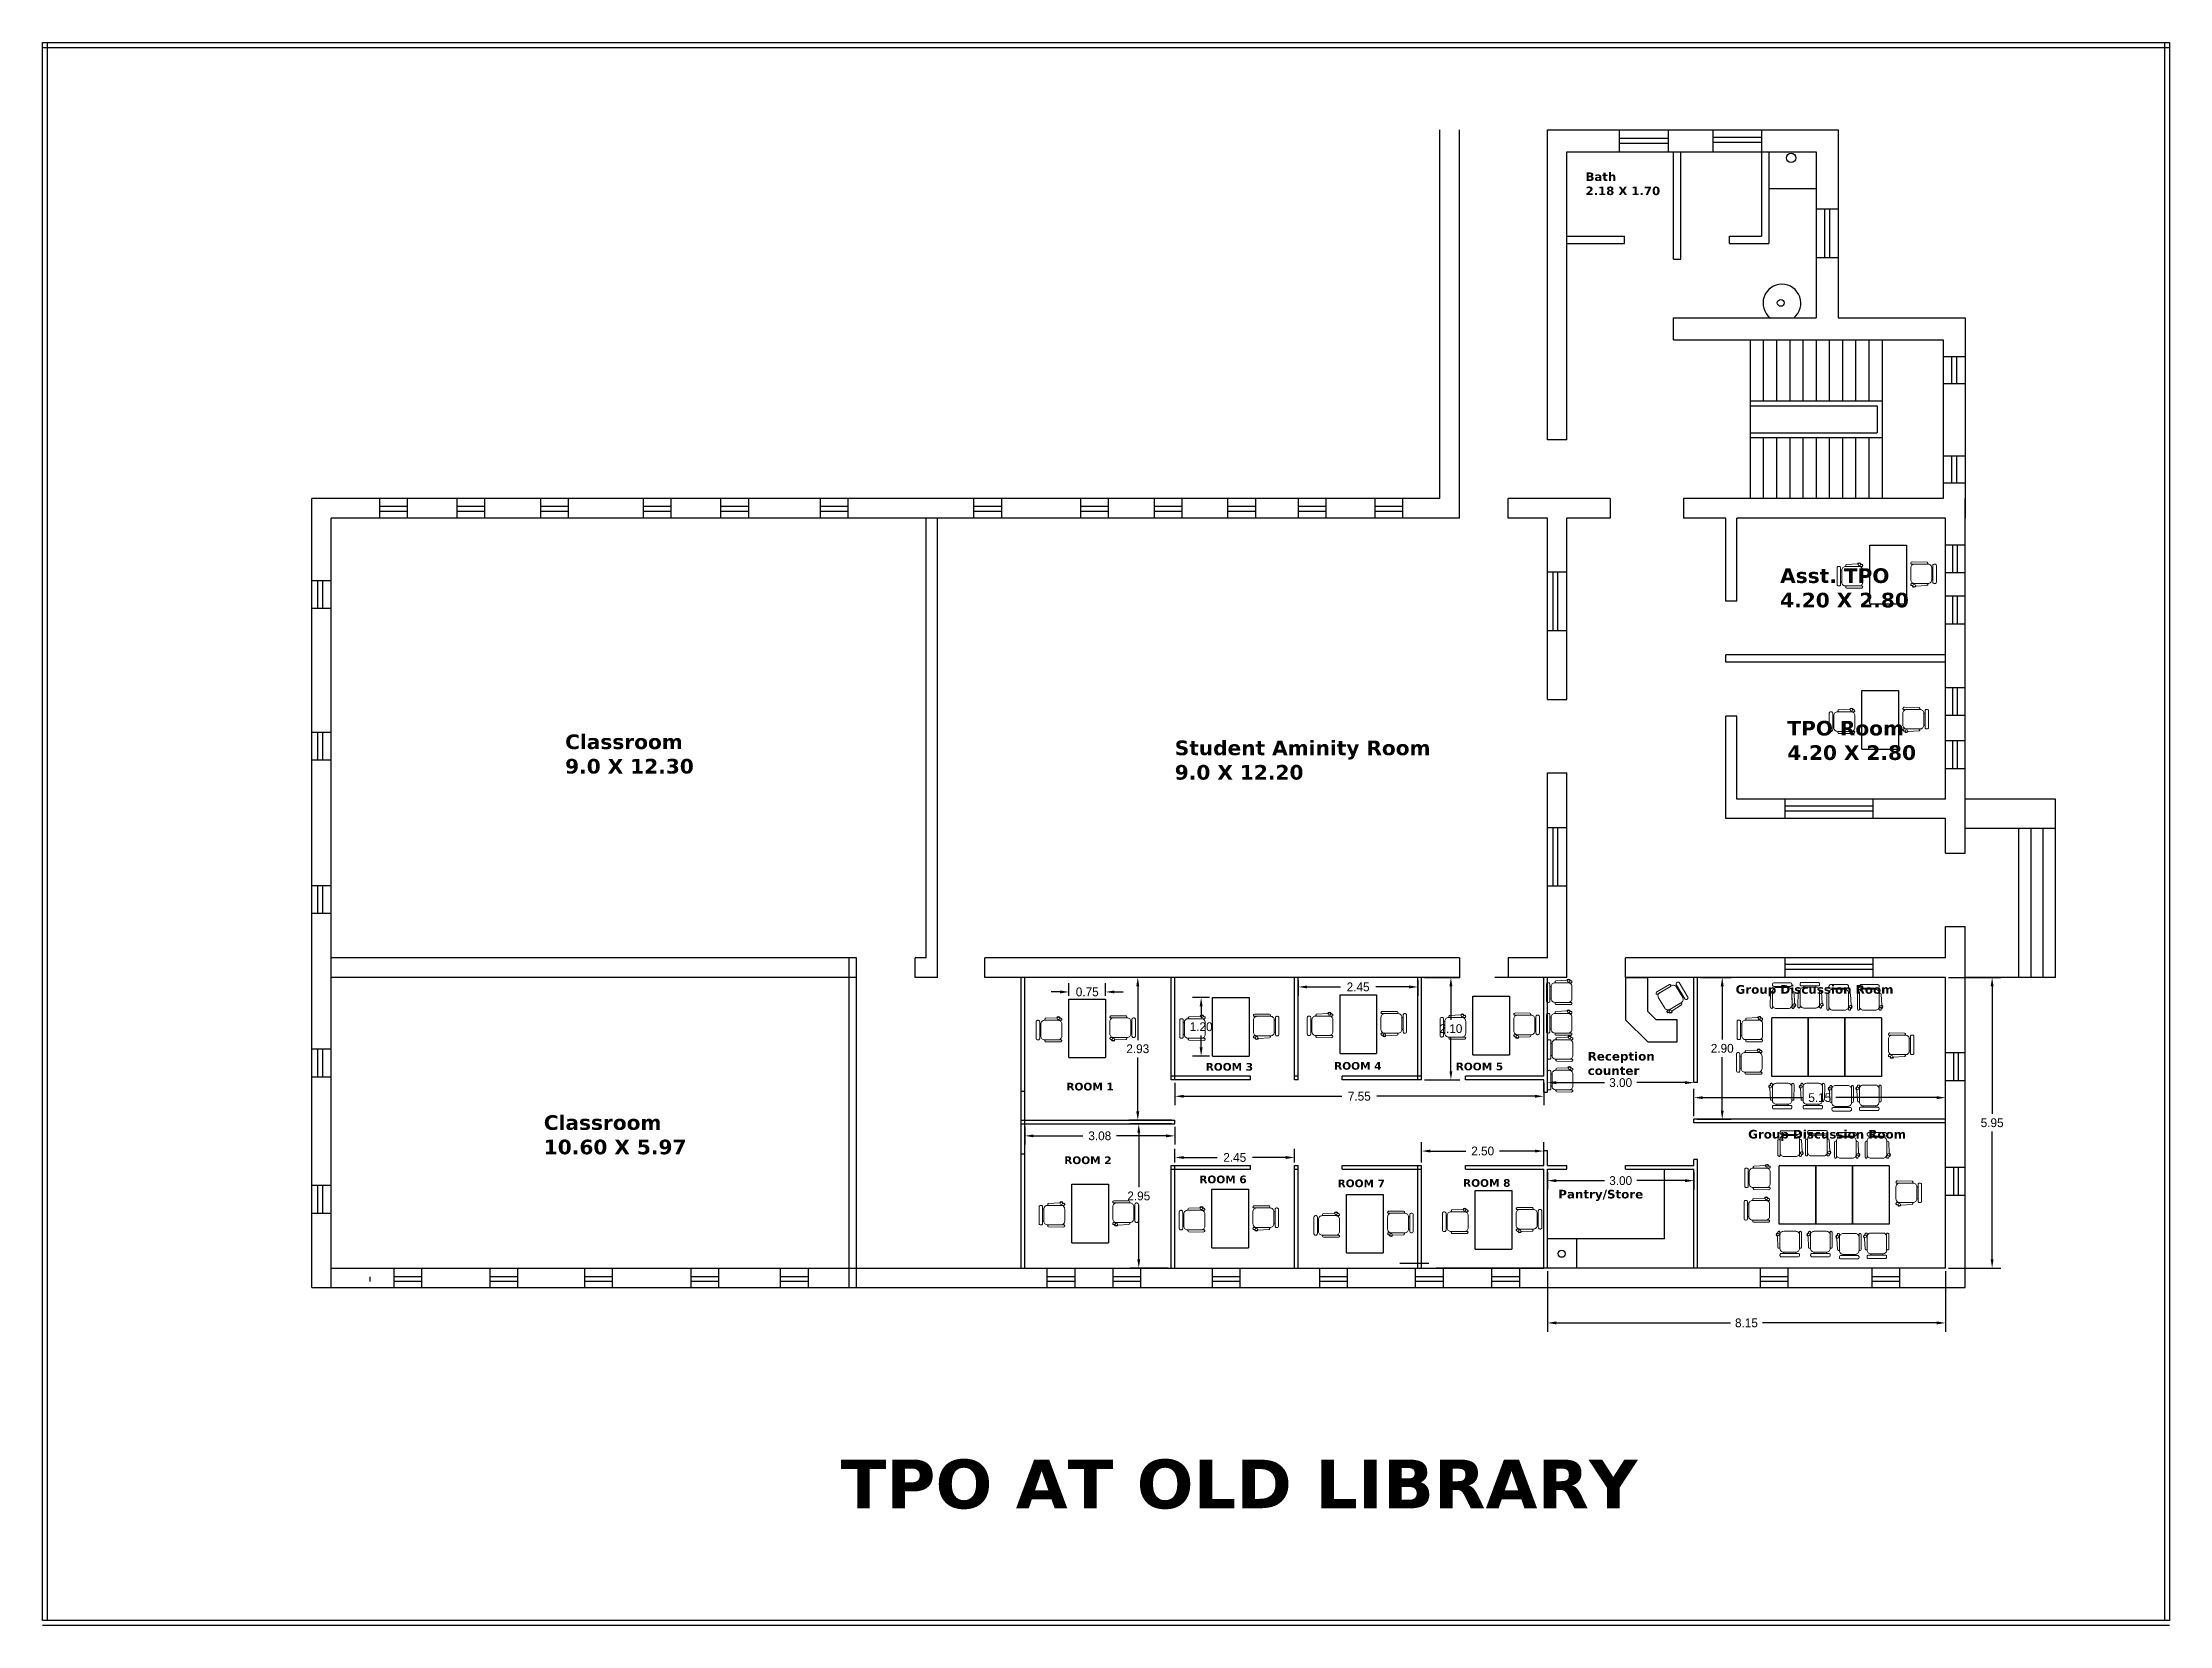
# Model space of a CAD drawing. Header units: inches. Extents: x 9 to 422, y -4 to 100.
# Drawn here: x 186.47 to 230.01, y 67.08 to 99.49 of the extents above; entities that cross this region are included whole.
import ezdxf

# ---------------------------------------------------------------- set-up
doc = ezdxf.new("R2010")
doc.units = ezdxf.units.IN
doc.header["$MEASUREMENT"] = 0
doc.layers.add('FUR', color=32, linetype='Continuous', lineweight=18)
doc.layers.add('FURN', color=10, linetype='Continuous', lineweight=9)
doc.dimstyles.get("Standard").update_dxf_attribs({"dimtxt": 0.18, "dimasz": 0.18, "dimexe": 0.18, "dimexo": 0.0625, "dimgap": 0.09, "dimtad": 0, "dimtih": 1, "dimtoh": 1, "dimdec": 4, "dimzin": 0, "dimdsep": 46, "dimtxsty": 'Standard', "dimcen": 0.09, "dimadec": 0, "dimazin": 0, "dimtfac": 1, "dimtdec": 4, "dimtofl": 0, "dimtmove": 0, "dimatfit": 3, "dimfxl": 1, "dimtolj": 1, "dimtzin": 0, "dimarcsym": 0})

msp = doc.modelspace()

# ---------------------------------------------------------------- texts
at = {"attachment_point": 1}
for s, insert, char_height, width in [('{\\fVerdana|b1|i0|c0|p34;Bath\\P2.18 X 1.70}', (218.05325, 96.82853), 0.1738292, 8.78742), ('{\\fVerdana|b1|i0|c0|p34;Asst. TPO\\P4.20 X 2.80}', (222.03671, 88.72476), 0.3, 15.1656101), ('{\\fVerdana|b1|i0|c0|p34;TPO Room\\P4.20 X 2.80}', (222.18431, 85.6024), 0.3, 15.1656101), ('{\\fVerdana|b1|i0|c0|p34;Classroom\\P9.0 X 12.30}', (197.1639, 85.32408), 0.3, 15.1656101), ('{\\fVerdana|b1|i0|c0|p34;Student Aminity Room\\P9.0 X 12.20}', (209.64407, 85.19937), 0.3, 15.1656101), ('{\\fVerdana|b1|i0|c0|p34;Group Discussion Room}', (221.12463, 80.19294), 0.1769591, 8.9456421), ('{\\fVerdana|b1|i0|c0|p34;Reception \\Pcounter}', (218.09668, 78.82574), 0.1769591, 8.9456421), ('{\\fVerdana|b1|i0|c0|p34;ROOM 3}', (210.27696, 78.59903), 0.156805, 7.92681), ('{\\fVerdana|b1|i0|c0|p34;ROOM 4}', (212.90589, 78.61791), 0.156805, 7.92681), ('{\\fVerdana|b1|i0|c0|p34;ROOM 5}', (215.39565, 78.60582), 0.156805, 7.92681), ('{\\fVerdana|b1|i0|c0|p34;ROOM 1}', (207.42557, 78.19384), 0.156805, 7.92681), ('{\\fVerdana|b1|i0|c0|p34;Classroom\\P10.60 X 5.97}', (196.72709, 77.52962), 0.3, 15.1656101), ('{\\fVerdana|b1|i0|c0|p34;Group Discussion Room}', (221.38146, 77.22906), 0.1769591, 8.9456421), ('{\\fVerdana|b1|i0|c0|p34;ROOM 2}', (207.38097, 76.68659), 0.156805, 7.92681), ('{\\fVerdana|b1|i0|c0|p34;ROOM 6}', (210.14592, 76.2938), 0.156805, 7.92681), ('{\\fVerdana|b1|i0|c0|p34;ROOM 7}', (212.97696, 76.21336), 0.156805, 7.92681), ('{\\fVerdana|b1|i0|c0|p34;ROOM 8}', (215.54556, 76.22074), 0.156805, 7.92681), ('{\\fVerdana|b1|i0|c0|p34;Pantry/Store}', (217.49426, 76.00238), 0.1769591, 8.9456421), ('{\\fVerdana|b1|i0|c0|p34;TPO AT OLD LIBRARY}', (202.80396, 70.48175), 1, 26.2659818)]:
    msp.add_mtext(s, dxfattribs=dict(at, insert=insert, char_height=char_height, width=width))

# ---------------------------------------------------------------- blocks, each defined once
blk = doc.blocks.new('CINE CHAIR')
at = {"layer": 'FUR', "color": 48, "lineweight": 0}
for p, q in [((448043.776, 57308.306), (448043.8, 57308.306)), ((448043.776, 57308.058), (448043.8, 57308.058))]:
    blk.add_line(p, q, dxfattribs=at)
blk.add_lwpolyline([(448043.45, 57308.434), (448043.678, 57308.423, -0.388092), (448043.695, 57308.404), (448043.695, 57308.401, -0.414214), (448043.676, 57308.382), (448043.367, 57308.382, -0.414214), (448043.348, 57308.401), (448043.348, 57308.404, -0.491313), (448043.377, 57308.423), (448043.384, 57308.436)], format="xyb", dxfattribs=at)
for points in [[(448043.424, 57308.382), (448043.7, 57308.382, -0.414214), (448043.776, 57308.306), (448043.776, 57308.058, -0.414214), (448043.7, 57307.982), (448043.424, 57307.982, -0.414214), (448043.348, 57308.058), (448043.348, 57308.306, -0.414214)], [(448043.828, 57308.382), (448043.842, 57308.382, -0.414214), (448043.871, 57308.353), (448043.871, 57308.01, -0.414214), (448043.842, 57307.982), (448043.828, 57307.982, -0.414214), (448043.8, 57308.01), (448043.8, 57308.353, -0.414214)], [(448043.379, 57307.938), (448043.678, 57307.94, 0.393133), (448043.695, 57307.959), (448043.695, 57307.963, 0.414214), (448043.676, 57307.982), (448043.367, 57307.982, 0.414214), (448043.348, 57307.963), (448043.348, 57307.966, 0.435766)]]:
    blk.add_lwpolyline(points, format="xyb", close=True, dxfattribs=at)
blk.add_circle((448043.417, 57308.422), 0.0249, dxfattribs=at)
blk.add_arc((448043.417, 57308.422), 0.0356, 19.6628, 156.9494, dxfattribs=at)
blk = doc.blocks.new('*D48')
at = {"color": 0, "lineweight": -2, "transparency": 16777216}
for p, q in [((214.759, 80.351), (215.477, 80.351)), ((215.297, 80.171), (215.297, 79.481)), ((215.297, 78.431), (215.297, 79.121)), ((214.759, 78.251), (215.477, 78.251))]:
    blk.add_line(p, q, dxfattribs=at)
at = {"color": 0, "transparency": 16777216}
for points in [[(215.267, 80.171), (215.327, 80.171), (215.297, 80.351)], [(215.267, 78.431), (215.327, 78.431), (215.297, 78.251)]]:
    blk.add_solid(points, dxfattribs=at)
at = {"layer": 'Defpoints', "color": 0, "transparency": 16777216}
for p in [(214.697, 80.351), (214.697, 78.251), (215.297, 78.251)]:
    blk.add_point(p, dxfattribs=at)
at = {"color": 0, "transparency": 16777216, "insert": (215.297, 79.301), "char_height": 0.18, "attachment_point": 5}
blk.add_mtext('\\A1;2.10', dxfattribs=at)
blk = doc.blocks.new('*D49')
at = {"color": 0, "lineweight": -2, "transparency": 16777216}
for p, q in [((212.172, 80.289), (212.172, 79.975)), ((212.352, 80.155), (213.037, 80.155)), ((214.442, 80.155), (213.757, 80.155)), ((214.622, 80.289), (214.622, 79.975))]:
    blk.add_line(p, q, dxfattribs=at)
at = {"color": 0, "transparency": 16777216}
for points in [[(212.352, 80.185), (212.352, 80.125), (212.172, 80.155)], [(214.442, 80.185), (214.442, 80.125), (214.622, 80.155)]]:
    blk.add_solid(points, dxfattribs=at)
at = {"layer": 'Defpoints', "color": 0, "transparency": 16777216}
for p in [(212.172, 80.351), (214.622, 80.351), (214.622, 80.155)]:
    blk.add_point(p, dxfattribs=at)
at = {"color": 0, "transparency": 16777216, "insert": (213.397, 80.155), "char_height": 0.18, "attachment_point": 5}
blk.add_mtext('\\A1;2.45', dxfattribs=at)
blk = doc.blocks.new('*D50')
at = {"color": 0, "lineweight": -2, "transparency": 16777216}
for p, q in [((209.647, 78.189), (209.647, 77.737)), ((217.197, 78.189), (217.197, 77.737)), ((209.827, 77.917), (213.062, 77.917)), ((217.017, 77.917), (213.782, 77.917))]:
    blk.add_line(p, q, dxfattribs=at)
at = {"color": 0, "transparency": 16777216}
for points in [[(209.827, 77.947), (209.827, 77.887), (209.647, 77.917)], [(217.017, 77.947), (217.017, 77.887), (217.197, 77.917)]]:
    blk.add_solid(points, dxfattribs=at)
at = {"layer": 'Defpoints', "color": 0, "transparency": 16777216}
for p in [(209.647, 78.251), (217.197, 78.251), (217.197, 77.917)]:
    blk.add_point(p, dxfattribs=at)
at = {"color": 0, "transparency": 16777216, "insert": (213.422, 77.917), "char_height": 0.18, "attachment_point": 5}
blk.add_mtext('\\A1;7.55', dxfattribs=at)
blk = doc.blocks.new('*D51')
at = {"color": 0, "lineweight": -2, "transparency": 16777216}
for p, q in [((220.272, 77.509), (220.272, 78.069)), ((225.422, 77.509), (225.422, 78.069)), ((220.452, 77.889), (222.517, 77.889)), ((225.242, 77.889), (223.177, 77.889))]:
    blk.add_line(p, q, dxfattribs=at)
at = {"color": 0, "transparency": 16777216}
for points in [[(220.452, 77.919), (220.452, 77.859), (220.272, 77.889)], [(225.242, 77.919), (225.242, 77.859), (225.422, 77.889)]]:
    blk.add_solid(points, dxfattribs=at)
at = {"layer": 'Defpoints', "color": 0, "transparency": 16777216}
for p in [(225.422, 77.889), (220.272, 77.446), (225.422, 77.446)]:
    blk.add_point(p, dxfattribs=at)
at = {"color": 0, "transparency": 16777216, "insert": (222.847, 77.889), "char_height": 0.18, "attachment_point": 5}
blk.add_mtext('\\A1;5.15', dxfattribs=at)
blk = doc.blocks.new('*D52')
at = {"color": 0, "lineweight": -2, "transparency": 16777216}
for p, q in [((220.409, 80.35), (221.031, 80.35)), ((220.851, 80.17), (220.851, 79.078)), ((220.851, 77.626), (220.851, 78.718)), ((220.334, 77.446), (221.031, 77.446))]:
    blk.add_line(p, q, dxfattribs=at)
at = {"color": 0, "transparency": 16777216}
for points in [[(220.821, 80.17), (220.881, 80.17), (220.851, 80.35)], [(220.821, 77.626), (220.881, 77.626), (220.851, 77.446)]]:
    blk.add_solid(points, dxfattribs=at)
at = {"layer": 'Defpoints', "color": 0, "transparency": 16777216}
for p in [(220.347, 80.35), (220.272, 77.446), (220.851, 77.446)]:
    blk.add_point(p, dxfattribs=at)
at = {"color": 0, "transparency": 16777216, "insert": (220.851, 78.898), "char_height": 0.18, "attachment_point": 5}
blk.add_mtext('\\A1;2.90', dxfattribs=at)
blk = doc.blocks.new('*D53')
at = {"color": 0, "lineweight": -2, "transparency": 16777216}
for p, q in [((206.572, 77.289), (206.572, 76.927)), ((206.752, 77.107), (207.764, 77.107)), ((209.467, 77.107), (208.454, 77.107)), ((209.647, 77.289), (209.647, 76.927))]:
    blk.add_line(p, q, dxfattribs=at)
at = {"color": 0, "transparency": 16777216}
for points in [[(206.752, 77.137), (206.752, 77.077), (206.572, 77.107)], [(209.467, 77.137), (209.467, 77.077), (209.647, 77.107)]]:
    blk.add_solid(points, dxfattribs=at)
at = {"layer": 'Defpoints', "color": 0, "transparency": 16777216}
for p in [(206.572, 77.351), (209.647, 77.351), (209.647, 77.107)]:
    blk.add_point(p, dxfattribs=at)
at = {"color": 0, "transparency": 16777216, "insert": (208.109, 77.107), "char_height": 0.18, "attachment_point": 5}
blk.add_mtext('\\A1;3.08', dxfattribs=at)
blk = doc.blocks.new('*D54')
at = {"color": 0, "lineweight": -2, "transparency": 16777216}
for p, q in [((209.647, 76.564), (209.647, 76.844)), ((209.827, 76.664), (210.512, 76.664)), ((211.917, 76.664), (211.232, 76.664)), ((212.097, 76.564), (212.097, 76.844))]:
    blk.add_line(p, q, dxfattribs=at)
at = {"color": 0, "transparency": 16777216}
for points in [[(209.827, 76.694), (209.827, 76.634), (209.647, 76.664)], [(211.917, 76.694), (211.917, 76.634), (212.097, 76.664)]]:
    blk.add_solid(points, dxfattribs=at)
at = {"layer": 'Defpoints', "color": 0, "transparency": 16777216}
for p in [(212.097, 76.664), (209.647, 76.501), (212.097, 76.501)]:
    blk.add_point(p, dxfattribs=at)
at = {"color": 0, "transparency": 16777216, "insert": (210.872, 76.664), "char_height": 0.18, "attachment_point": 5}
blk.add_mtext('\\A1;2.45', dxfattribs=at)
blk = doc.blocks.new('*D55')
at = {"color": 0, "lineweight": -2, "transparency": 16777216}
for p, q in [((214.697, 76.564), (214.697, 76.976)), ((214.877, 76.796), (215.602, 76.796)), ((217.017, 76.796), (216.292, 76.796)), ((217.197, 76.564), (217.197, 76.976))]:
    blk.add_line(p, q, dxfattribs=at)
at = {"color": 0, "transparency": 16777216}
for points in [[(214.877, 76.826), (214.877, 76.766), (214.697, 76.796)], [(217.017, 76.826), (217.017, 76.766), (217.197, 76.796)]]:
    blk.add_solid(points, dxfattribs=at)
at = {"layer": 'Defpoints', "color": 0, "transparency": 16777216}
for p in [(214.697, 76.796), (214.697, 76.501), (217.197, 76.501)]:
    blk.add_point(p, dxfattribs=at)
at = {"color": 0, "transparency": 16777216, "insert": (215.947, 76.796), "char_height": 0.18, "attachment_point": 5}
blk.add_mtext('\\A1;2.50', dxfattribs=at)
blk = doc.blocks.new('*D56')
at = {"color": 0, "lineweight": -2, "transparency": 16777216}
for p, q in [((217.272, 76.364), (217.272, 76.01)), ((220.272, 76.364), (220.272, 76.01)), ((217.452, 76.19), (218.442, 76.19)), ((220.092, 76.19), (219.102, 76.19))]:
    blk.add_line(p, q, dxfattribs=at)
at = {"color": 0, "transparency": 16777216}
for points in [[(217.452, 76.22), (217.452, 76.16), (217.272, 76.19)], [(220.092, 76.22), (220.092, 76.16), (220.272, 76.19)]]:
    blk.add_solid(points, dxfattribs=at)
at = {"layer": 'Defpoints', "color": 0, "transparency": 16777216}
for p in [(217.272, 76.426), (220.272, 76.426), (220.272, 76.19)]:
    blk.add_point(p, dxfattribs=at)
at = {"color": 0, "transparency": 16777216, "insert": (218.772, 76.19), "char_height": 0.18, "attachment_point": 5}
blk.add_mtext('\\A1;3.00', dxfattribs=at)
blk = doc.blocks.new('*D57')
at = {"color": 0, "lineweight": -2, "transparency": 16777216}
for p, q in [((217.272, 74.339), (217.272, 73.098)), ((225.422, 74.339), (225.422, 73.098)), ((217.452, 73.278), (221.017, 73.278)), ((225.242, 73.278), (221.677, 73.278))]:
    blk.add_line(p, q, dxfattribs=at)
at = {"color": 0, "transparency": 16777216}
for points in [[(217.452, 73.308), (217.452, 73.248), (217.272, 73.278)], [(225.242, 73.308), (225.242, 73.248), (225.422, 73.278)]]:
    blk.add_solid(points, dxfattribs=at)
at = {"layer": 'Defpoints', "color": 0, "transparency": 16777216}
for p in [(217.272, 74.401), (225.422, 74.401), (225.422, 73.278)]:
    blk.add_point(p, dxfattribs=at)
at = {"color": 0, "transparency": 16777216, "insert": (221.347, 73.278), "char_height": 0.18, "attachment_point": 5}
blk.add_mtext('\\A1;8.15', dxfattribs=at)
blk = doc.blocks.new('*D58')
at = {"color": 0, "lineweight": -2, "transparency": 16777216}
for p, q in [((225.484, 80.35), (226.556, 80.35)), ((226.376, 80.17), (226.376, 77.555)), ((226.376, 74.581), (226.376, 77.195)), ((225.484, 74.401), (226.556, 74.401))]:
    blk.add_line(p, q, dxfattribs=at)
at = {"color": 0, "transparency": 16777216}
for points in [[(226.346, 80.17), (226.406, 80.17), (226.376, 80.35)], [(226.346, 74.581), (226.406, 74.581), (226.376, 74.401)]]:
    blk.add_solid(points, dxfattribs=at)
at = {"layer": 'Defpoints', "color": 0, "transparency": 16777216}
for p in [(225.422, 80.35), (225.422, 74.401), (226.376, 74.401)]:
    blk.add_point(p, dxfattribs=at)
at = {"color": 0, "transparency": 16777216, "insert": (226.376, 77.375), "char_height": 0.18, "attachment_point": 5}
blk.add_mtext('\\A1;5.95', dxfattribs=at)
blk = doc.blocks.new('*D59')
at = {"color": 0, "lineweight": -2, "transparency": 16777216}
for p, q in [((207.477, 79.97), (207.477, 80.233)), ((208.227, 79.97), (208.227, 80.233)), ((207.297, 80.053), (207.117, 80.053)), ((208.407, 80.053), (208.587, 80.053))]:
    blk.add_line(p, q, dxfattribs=at)
at = {"color": 0, "transparency": 16777216}
for points in [[(207.297, 80.083), (207.297, 80.023), (207.477, 80.053)], [(208.407, 80.083), (208.407, 80.023), (208.227, 80.053)]]:
    blk.add_solid(points, dxfattribs=at)
at = {"layer": 'Defpoints', "color": 0, "transparency": 16777216}
for p in [(207.477, 79.908), (208.227, 80.053), (208.227, 79.908)]:
    blk.add_point(p, dxfattribs=at)
at = {"color": 0, "transparency": 16777216, "insert": (207.852, 80.053), "char_height": 0.18, "attachment_point": 5}
blk.add_mtext('\\A1;0.75', dxfattribs=at)
blk = doc.blocks.new('*D60')
at = {"color": 0, "lineweight": -2, "transparency": 16777216}
for p, q in [((210.353, 79.94), (210.004, 79.94)), ((210.184, 79.76), (210.184, 79.52)), ((210.184, 78.92), (210.184, 79.16)), ((210.353, 78.74), (210.004, 78.74))]:
    blk.add_line(p, q, dxfattribs=at)
at = {"color": 0, "transparency": 16777216}
for points in [[(210.154, 79.76), (210.214, 79.76), (210.184, 79.94)], [(210.154, 78.92), (210.214, 78.92), (210.184, 78.74)]]:
    blk.add_solid(points, dxfattribs=at)
at = {"layer": 'Defpoints', "color": 0, "transparency": 16777216}
for p in [(210.184, 79.94), (210.415, 79.94), (210.415, 78.74)]:
    blk.add_point(p, dxfattribs=at)
at = {"color": 0, "transparency": 16777216, "insert": (210.184, 79.34), "char_height": 0.18, "attachment_point": 5}
blk.add_mtext('\\A1;1.20', dxfattribs=at)
blk = doc.blocks.new('*D61')
at = {"color": 0, "lineweight": -2, "transparency": 16777216}
for p, q in [((209.509, 80.351), (208.707, 80.351)), ((208.887, 80.171), (208.887, 79.069)), ((208.887, 77.606), (208.887, 78.709)), ((209.584, 77.426), (208.707, 77.426))]:
    blk.add_line(p, q, dxfattribs=at)
at = {"color": 0, "transparency": 16777216}
for points in [[(208.857, 80.171), (208.917, 80.171), (208.887, 80.351)], [(208.857, 77.606), (208.917, 77.606), (208.887, 77.426)]]:
    blk.add_solid(points, dxfattribs=at)
at = {"layer": 'Defpoints', "color": 0, "transparency": 16777216}
for p in [(209.572, 80.351), (208.887, 77.426), (209.647, 77.426)]:
    blk.add_point(p, dxfattribs=at)
at = {"color": 0, "transparency": 16777216, "insert": (208.887, 78.889), "char_height": 0.18, "attachment_point": 5}
blk.add_mtext('\\A1;2.93', dxfattribs=at)
blk = doc.blocks.new('*D62')
at = {"color": 0, "lineweight": -2, "transparency": 16777216}
for p, q in [((209.584, 77.351), (208.727, 77.351)), ((208.907, 77.171), (208.907, 76.056)), ((208.907, 74.581), (208.907, 75.696)), ((209.509, 74.401), (208.727, 74.401))]:
    blk.add_line(p, q, dxfattribs=at)
at = {"color": 0, "transparency": 16777216}
for points in [[(208.877, 77.171), (208.937, 77.171), (208.907, 77.351)], [(208.877, 74.581), (208.937, 74.581), (208.907, 74.401)]]:
    blk.add_solid(points, dxfattribs=at)
at = {"layer": 'Defpoints', "color": 0, "transparency": 16777216}
for p in [(209.647, 77.351), (208.907, 74.401), (209.572, 74.401)]:
    blk.add_point(p, dxfattribs=at)
at = {"color": 0, "transparency": 16777216, "insert": (208.907, 75.876), "char_height": 0.18, "attachment_point": 5}
blk.add_mtext('\\A1;2.95', dxfattribs=at)
blk = doc.blocks.new('*D63')
at = {"color": 0, "lineweight": -2, "transparency": 16777216}
for p, q in [((217.272, 78.067), (217.272, 78.376)), ((220.272, 78.259), (220.272, 78.376)), ((217.452, 78.196), (218.442, 78.196)), ((220.092, 78.196), (219.102, 78.196))]:
    blk.add_line(p, q, dxfattribs=at)
at = {"color": 0, "transparency": 16777216}
for points in [[(217.452, 78.226), (217.452, 78.166), (217.272, 78.196)], [(220.092, 78.226), (220.092, 78.166), (220.272, 78.196)]]:
    blk.add_solid(points, dxfattribs=at)
at = {"layer": 'Defpoints', "color": 0, "transparency": 16777216}
for p in [(217.272, 78.004), (220.272, 78.196), (220.272, 78.196)]:
    blk.add_point(p, dxfattribs=at)
at = {"color": 0, "transparency": 16777216, "insert": (218.772, 78.196), "char_height": 0.18, "attachment_point": 5}
blk.add_mtext('\\A1;3.00', dxfattribs=at)

# ---------------------------------------------------------------- dimensions: what is measured, and where the dimension line sits
for base, p1, p2, picture, middle in [((208.22723, 80.05288), (207.47723, 79.90759), (208.22723, 79.90759), '*D59', (207.85223, 80.05288)), ((214.62192, 80.15507), (212.17192, 80.35142), (214.62192, 80.35142), '*D49', (213.39692, 80.15507)), ((220.27192, 78.19615), (217.27192, 78.00438), (220.27192, 78.19615), '*D63', (218.77192, 78.19615)), ((217.19692, 77.91663), (209.64692, 78.25142), (217.19692, 78.25142), '*D50', (213.42192, 77.91663)), ((225.42192, 77.88877), (220.27192, 77.44615), (225.42192, 77.44615), '*D51', (222.84692, 77.88877)), ((209.6469153517, 77.1065603764), (206.5719153517, 77.3514172639), (209.6469153517, 77.3514172639), '*D53', (208.1094153517, 77.1065603764)), ((212.09692, 76.66377), (209.64692, 76.50142), (212.09692, 76.50142), '*D54', (210.87192, 76.66377)), ((214.69692, 76.79594), (217.19692, 76.50142), (214.69692, 76.50142), '*D55', (215.94692, 76.79594)), ((220.27192, 76.18973), (217.27192, 76.42642), (220.27192, 76.42642), '*D56', (218.77192, 76.18973)), ((225.42192, 73.27766), (217.27192, 74.40115), (225.42192, 74.40115), '*D57', (221.34692, 73.27766))]:
    dim = msp.add_linear_dim(base=base, p1=p1, p2=p2, dimstyle='Standard', override={"dimdec": 2})
    dim.commit()
    dim.dimension.update_dxf_attribs({"geometry": picture, "text_midpoint": middle})
for base, p1, p2, picture, middle in [((208.8870170102, 77.4264172639), (209.5719153517, 80.3514172639), (209.6469153517, 77.4264172639), '*D61', (208.8870170102, 78.8889172639)), ((215.297, 78.25142), (214.69692, 80.35142), (214.69692, 78.25142), '*D48', (215.297, 79.30142)), ((220.85093, 77.44615), (220.34692, 80.34963), (220.27192, 77.44615), '*D52', (220.85093, 78.89789)), ((226.37609, 74.40115), (225.42192, 80.34963), (225.42192, 74.40115), '*D58', (226.37609, 77.37539)), ((210.18409, 79.94018), (210.41505, 78.74018), (210.41505, 79.94018), '*D60', (210.18409, 79.34018)), ((208.90741, 74.40142), (209.64692, 77.35142), (209.57192, 74.40142), '*D62', (208.90741, 75.87642))]:
    dim = msp.add_linear_dim(base=base, p1=p1, p2=p2, angle=90, dimstyle='Standard', override={"dimdec": 2})
    dim.commit()
    dim.dimension.update_dxf_attribs({"geometry": picture, "text_midpoint": middle})

# ---------------------------------------------------------------- linework, layer by layer
for p, q in [((186.46621, 99.48751), (230.00616, 99.48751)), ((186.46621, 67.18463), (186.46621, 99.48751)), ((186.46621, 99.38751), (230.00616, 99.38751)), ((186.56621, 67.18463), (186.56621, 99.48751)), ((229.90616, 99.48751), (229.90616, 67.18463)), ((230.00616, 99.48751), (230.00616, 67.18463)), ((215.07192, 90.15142), (215.07192, 97.70142)), ((215.47192, 89.75142), (215.47192, 97.70142)), ((217.27192, 91.35142), (217.27192, 97.70142)), ((217.27192, 97.70142), (223.22192, 97.70142)), ((217.27192, 97.70142), (223.22192, 97.70142)), ((218.74313, 97.70142), (218.74313, 97.25142)), ((219.74313, 97.70142), (219.74313, 97.25142)), ((220.65637, 97.70142), (220.65637, 97.25142)), ((221.65637, 97.54452), (220.65637, 97.54452)), ((221.65637, 97.70142), (221.65637, 95.52142)), ((223.22192, 97.70142), (223.22192, 93.85142)), ((217.67192, 97.25142), (222.77192, 97.25142)), ((217.67192, 91.35142), (217.67192, 97.25142)), ((219.74313, 97.52078), (218.74313, 97.52078)), ((219.74313, 97.42078), (218.74313, 97.42078)), ((219.85192, 95.05142), (219.85192, 97.25142)), ((220.00192, 95.05142), (220.00192, 97.25142)), ((221.65637, 97.44452), (220.65637, 97.44452)), ((221.80637, 97.25142), (221.80637, 95.37142)), ((222.77192, 97.25142), (222.77192, 93.85142)), ((221.80637, 96.50142), (222.77192, 96.50142)), ((223.22192, 96.07976), (222.77192, 96.07976)), ((222.9508, 95.07976), (222.9508, 96.07976)), ((223.0508, 95.07976), (223.0508, 96.07976)), ((217.67192, 95.52142), (218.85192, 95.52142)), ((217.67192, 95.37142), (218.85192, 95.37142)), ((218.85192, 95.37142), (218.85192, 95.52142)), ((221.00192, 95.52142), (221.65637, 95.52142)), ((221.00192, 95.37142), (221.00192, 95.52142)), ((221.00192, 95.37142), (221.80637, 95.37142)), ((219.85192, 95.05142), (220.00192, 95.05142)), ((223.22192, 95.07976), (222.77192, 95.07976)), ((219.85192, 93.85142), (222.77192, 93.85142)), ((219.85192, 93.40142), (219.85192, 93.85142)), ((223.22192, 93.85142), (225.82192, 93.85142)), ((225.82192, 93.85142), (225.82192, 89.75142)), ((219.85192, 93.40142), (225.37192, 93.40142)), ((221.42192, 93.40142), (221.42192, 92.05142)), ((221.69192, 93.40142), (221.69192, 92.15142)), ((221.96192, 93.40142), (221.96192, 92.15142)), ((222.23192, 93.40142), (222.23192, 92.15142)), ((222.50192, 93.40142), (222.50192, 92.15142)), ((222.77192, 93.40142), (222.77192, 92.15142)), ((223.04192, 93.40142), (223.04192, 92.15142)), ((223.31192, 93.40142), (223.31192, 92.15142)), ((223.58192, 93.40142), (223.58192, 92.15142)), ((223.85192, 93.40142), (223.85192, 92.15142)), ((224.12192, 93.40142), (224.12192, 90.15142)), ((225.37192, 93.40142), (225.37192, 90.15142)), ((225.37192, 93.05929), (225.82192, 93.05929)), ((225.55275, 92.50929), (225.55275, 93.05929)), ((225.65275, 92.50929), (225.65275, 93.05929)), ((225.37192, 92.50929), (225.82192, 92.50929)), ((221.42192, 92.15142), (224.12192, 92.15142)), ((221.42192, 92.05142), (224.02192, 92.05142)), ((221.42192, 92.05142), (221.42192, 90.15142)), ((224.02192, 92.05142), (224.02192, 91.50142)), ((221.42192, 91.50142), (224.02192, 91.50142)), ((217.67192, 91.35142), (217.27192, 91.35142)), ((221.42192, 91.40142), (224.12192, 91.40142)), ((221.69192, 91.40142), (221.69192, 90.15142)), ((221.96192, 91.40142), (221.96192, 90.15142)), ((222.23192, 91.40142), (222.23192, 90.15142)), ((222.50192, 91.40142), (222.50192, 90.15142)), ((222.77192, 91.40142), (222.77192, 90.15142)), ((223.04192, 91.40142), (223.04192, 90.15142)), ((223.31192, 91.40142), (223.31192, 90.15142)), ((223.58192, 91.40142), (223.58192, 90.15142)), ((223.85192, 91.40142), (223.85192, 90.15142)), ((225.37192, 91.02471), (225.82192, 91.02471)), ((225.55275, 90.47471), (225.55275, 91.02471)), ((225.65275, 90.47471), (225.65275, 91.02471)), ((191.97692, 74.00142), (191.97692, 90.15142)), ((215.07192, 90.15142), (191.97692, 90.15142)), ((193.36787, 89.75142), (193.36787, 90.15142)), ((193.93787, 89.75142), (193.93787, 90.15142)), ((194.95226, 89.75142), (194.95226, 90.15142)), ((195.52226, 89.75142), (195.52226, 90.15142)), ((196.66598, 89.75142), (196.66598, 90.15142)), ((197.23598, 89.75142), (197.23598, 90.15142)), ((198.76771, 89.75142), (198.76771, 90.15142)), ((199.33771, 89.75142), (199.33771, 90.15142)), ((200.35209, 89.75142), (200.35209, 90.15142)), ((200.92209, 89.75142), (200.92209, 90.15142)), ((202.38915, 89.75142), (202.38915, 90.15142)), ((202.95915, 89.75142), (202.95915, 90.15142)), ((205.53049, 89.75142), (205.53049, 90.15142)), ((206.10049, 89.75142), (206.10049, 90.15142)), ((207.72015, 89.75142), (207.72015, 90.15142)), ((208.29015, 89.75142), (208.29015, 90.15142)), ((209.22611, 89.75142), (209.22611, 90.15142)), ((209.79611, 89.75142), (209.79611, 90.15142)), ((210.73208, 89.75142), (210.73208, 90.15142)), ((211.30208, 89.75142), (211.30208, 90.15142)), ((212.17397, 89.75142), (212.17397, 90.15142)), ((212.74397, 89.75142), (212.74397, 90.15142)), ((213.74402, 89.75142), (213.74402, 90.15142)), ((214.31402, 89.75142), (214.31402, 90.15142)), ((216.47192, 89.75142), (216.47192, 90.15142)), ((218.55508, 90.15142), (216.47192, 90.15142)), ((218.55508, 90.15142), (216.76256, 90.15142)), ((218.55508, 90.15142), (218.55508, 89.75142)), ((225.37192, 90.15142), (220.05508, 90.15142)), ((225.37192, 90.15142), (220.05508, 90.15142)), ((220.05508, 90.15142), (220.05508, 89.75142)), ((225.37192, 90.47471), (225.82192, 90.47471)), ((225.82192, 82.89532), (225.82192, 90.15142)), ((192.37692, 74.00142), (192.37692, 89.75142)), ((215.47192, 89.75142), (192.37692, 89.75142)), ((193.36787, 89.99362), (193.93787, 89.99362)), ((193.36787, 89.89362), (193.93787, 89.89362)), ((194.95226, 89.99362), (195.52226, 89.99362)), ((194.95226, 89.89362), (195.52226, 89.89362)), ((196.66598, 89.99362), (197.23598, 89.99362)), ((196.66598, 89.89362), (197.23598, 89.89362)), ((198.76771, 89.99362), (199.33771, 89.99362)), ((198.76771, 89.89362), (199.33771, 89.89362)), ((200.35209, 89.99362), (200.92209, 89.99362)), ((200.35209, 89.89362), (200.92209, 89.89362)), ((202.38915, 89.99362), (202.95915, 89.99362)), ((202.38915, 89.89362), (202.95915, 89.89362)), ((204.55692, 80.75142), (204.55692, 89.75142)), ((204.78692, 80.35142), (204.78692, 89.75142)), ((205.53049, 89.99362), (206.10049, 89.99362)), ((205.53049, 89.89362), (206.10049, 89.89362)), ((207.72015, 89.99362), (208.29015, 89.99362)), ((207.72015, 89.89362), (208.29015, 89.89362)), ((209.22611, 89.99362), (209.79611, 89.99362)), ((209.22611, 89.89362), (209.79611, 89.89362)), ((210.73208, 89.99362), (211.30208, 89.99362)), ((210.73208, 89.89362), (211.30208, 89.89362)), ((212.17397, 89.99362), (212.74397, 89.99362)), ((212.17397, 89.89362), (212.74397, 89.89362)), ((213.74402, 89.99362), (214.31402, 89.99362)), ((213.74402, 89.89362), (214.31402, 89.89362)), ((217.27192, 89.75142), (216.47192, 89.75142)), ((217.27192, 89.75142), (216.76256, 89.75142)), ((217.27192, 86.03807), (217.27192, 89.75142)), ((217.67192, 86.03807), (217.67192, 89.75142)), ((218.55508, 89.75142), (217.67192, 89.75142)), ((217.67192, 89.70142), (217.67192, 89.75142)), ((218.55508, 89.75142), (217.67192, 89.75142)), ((220.92192, 89.75142), (220.05508, 89.75142)), ((220.92192, 89.75142), (220.05508, 89.75142)), ((220.92192, 88.05142), (220.92192, 89.75142)), ((221.15192, 88.05142), (221.15192, 89.75142)), ((225.42192, 89.75142), (221.15192, 89.75142)), ((225.42192, 89.75142), (221.15192, 89.75142)), ((225.42192, 84.00142), (225.42192, 89.75142)), ((223.87273, 87.99787), (223.87273, 89.19787)), ((223.87273, 89.19787), (224.62273, 89.19787)), ((224.62273, 89.19787), (224.62273, 87.99787)), ((225.82192, 89.19959), (225.42192, 89.19959)), ((225.56224, 89.19959), (225.56224, 88.62959)), ((225.66224, 89.19959), (225.66224, 88.62959)), ((192.37692, 88.47026), (191.97692, 88.47026)), ((192.09456, 88.47026), (192.09456, 87.90026)), ((192.19456, 88.47026), (192.19456, 87.90026)), ((217.27192, 88.64989), (217.67192, 88.64989)), ((217.38109, 88.64989), (217.38109, 87.44989)), ((217.48109, 88.64989), (217.48109, 87.44989)), ((225.82192, 88.62959), (225.42192, 88.62959)), ((221.15192, 88.05142), (220.92192, 88.05142)), ((223.87273, 87.99787), (224.62273, 87.99787)), ((225.82192, 88.15147), (225.42192, 88.15147)), ((225.56224, 88.15147), (225.56224, 87.58147)), ((225.66224, 88.15147), (225.66224, 87.58147)), ((192.37692, 87.90026), (191.97692, 87.90026)), ((225.82192, 87.58147), (225.42192, 87.58147)), ((217.27192, 87.44989), (217.67192, 87.44989)), ((220.92192, 86.80142), (220.92192, 86.95142)), ((225.42192, 86.95142), (220.92192, 86.95142)), ((225.42192, 86.80142), (220.92192, 86.80142)), ((223.71133, 85.02269), (223.71133, 86.22269)), ((223.71133, 86.22269), (224.46133, 86.22269)), ((224.46133, 86.22269), (224.46133, 85.02269)), ((225.82192, 86.28151), (225.42192, 86.28151)), ((225.56224, 86.28151), (225.56224, 85.7024)), ((225.66224, 86.28151), (225.66224, 85.7024)), ((217.27192, 86.03807), (217.67192, 86.03807)), ((192.37692, 85.36502), (191.97692, 85.36502)), ((192.09456, 85.36502), (192.09456, 84.79502)), ((192.19456, 85.36502), (192.19456, 84.79502)), ((220.92192, 83.60142), (220.92192, 85.70142)), ((221.15192, 85.70142), (220.92192, 85.70142)), ((221.15192, 84.00142), (221.15192, 85.70142)), ((225.82192, 85.71151), (225.42192, 85.71151)), ((223.71133, 85.02269), (224.46133, 85.02269)), ((225.82192, 85.19108), (225.42192, 85.19108)), ((225.56224, 85.19108), (225.56224, 84.62108)), ((225.66224, 85.19108), (225.66224, 84.62108)), ((192.37692, 84.79502), (191.97692, 84.79502)), ((217.27192, 80.75142), (217.27192, 84.53807)), ((217.27192, 84.53807), (217.67192, 84.53807)), ((217.67192, 80.34963), (217.67192, 84.53807)), ((225.82192, 84.62108), (225.42192, 84.62108)), ((225.42192, 83.60142), (220.92192, 83.60142)), ((225.42192, 84.00142), (221.15192, 84.00142)), ((222.13339, 84.00142), (222.13339, 83.60142)), ((223.93339, 83.85378), (222.13339, 83.85378)), ((223.93339, 83.75378), (222.13339, 83.75378)), ((223.93339, 84.00142), (223.93339, 83.60142)), ((225.42192, 82.89532), (225.42192, 83.60142)), ((227.67192, 84.00142), (225.82192, 84.00142)), ((227.67192, 80.34963), (227.67192, 84.00142)), ((217.27192, 83.42221), (217.67192, 83.42221)), ((217.38109, 83.42221), (217.38109, 82.22221)), ((217.48109, 83.42221), (217.48109, 82.22221)), ((227.67192, 83.40142), (225.82192, 83.40142)), ((226.92192, 80.34963), (226.92192, 83.40142)), ((227.17192, 80.34963), (227.17192, 83.40142)), ((227.42192, 80.34963), (227.42192, 83.40142)), ((225.42192, 82.89532), (225.82192, 82.89532)), ((192.37692, 82.22709), (191.97692, 82.22709)), ((192.09456, 82.22709), (192.09456, 81.65709)), ((192.19456, 82.22709), (192.19456, 81.65709)), ((217.27192, 82.22221), (217.67192, 82.22221)), ((192.37692, 81.65709), (191.97692, 81.65709)), ((225.42192, 80.75142), (225.42192, 81.39532)), ((225.42192, 81.39532), (225.82192, 81.39532)), ((225.82192, 74.00142), (225.82192, 81.39532)), ((203.12692, 80.75142), (192.37692, 80.75142)), ((202.97692, 74.00142), (202.97692, 80.75142)), ((203.12692, 74.00142), (203.12692, 80.75142)), ((204.32692, 80.35142), (204.32692, 80.75142)), ((204.55692, 80.75142), (204.32692, 80.75142)), ((205.75692, 80.35142), (205.75692, 80.75142)), ((215.47192, 80.75142), (205.75692, 80.75142)), ((215.47192, 80.75142), (215.47192, 80.34963)), ((217.27192, 80.75142), (216.47192, 80.75142)), ((216.47192, 80.75142), (216.47192, 80.34963)), ((218.87192, 80.34963), (218.87192, 80.75142)), ((225.42192, 80.75142), (218.87192, 80.75142)), ((222.13339, 80.75142), (222.13339, 80.34963)), ((223.93339, 80.61444), (222.13339, 80.61444)), ((223.93339, 80.75142), (223.93339, 80.34963)), ((203.12692, 80.35142), (192.37692, 80.35142)), ((204.55692, 80.35142), (204.32692, 80.35142)), ((204.78692, 80.35142), (204.55692, 80.35142)), ((215.47192, 80.35142), (205.75692, 80.35142)), ((206.49692, 74.40142), (206.49692, 80.35142)), ((207.16808, 80.35119), (206.56808, 80.35119)), ((206.56808, 80.35119), (206.56808, 79.35119)), ((206.57192, 74.40142), (206.57192, 80.35142)), ((209.57192, 78.25142), (209.57192, 80.35142)), ((209.64692, 78.25142), (209.64692, 80.35142)), ((212.09692, 78.25142), (212.09692, 80.35142)), ((212.17192, 78.25142), (212.17192, 80.35142)), ((214.62192, 78.25142), (214.62192, 80.35142)), ((214.69692, 78.25142), (214.69692, 80.35142)), ((215.47192, 80.34963), (214.99369, 80.34963)), ((217.67192, 80.34963), (216.19369, 80.34963)), ((217.67192, 80.35142), (216.47192, 80.35142)), ((217.19692, 78.32642), (217.19692, 80.35142)), ((217.27192, 78.00438), (217.27192, 80.35142)), ((225.42192, 80.35142), (218.87192, 80.35142)), ((225.42192, 80.34963), (218.87192, 80.34963)), ((218.87192, 80.34963), (218.87192, 79.48323)), ((218.87192, 80.34963), (219.32192, 80.34963)), ((219.32192, 80.34963), (219.32192, 79.65905)), ((220.27192, 78.19615), (220.27192, 80.35142)), ((220.34692, 78.19615), (220.34692, 80.35142)), ((223.93339, 80.51444), (222.13339, 80.51444)), ((225.42192, 74.40115), (225.42192, 80.35142)), ((227.67192, 80.34963), (225.82192, 80.34963)), ((207.47723, 78.70759), (207.47723, 79.90759)), ((207.47723, 79.90759), (208.22723, 79.90759)), ((208.22723, 79.90759), (208.22723, 78.70759)), ((210.41505, 78.74018), (210.41505, 79.94018)), ((210.41505, 79.94018), (211.16505, 79.94018)), ((211.16505, 79.94018), (211.16505, 78.74018)), ((213.02661, 78.7952), (213.02661, 79.9952)), ((213.02661, 79.9952), (213.77661, 79.9952)), ((213.77661, 79.9952), (213.77661, 78.7952)), ((215.74705, 78.76427), (215.74705, 79.96427)), ((215.74705, 79.96427), (216.49705, 79.96427)), ((216.49705, 79.96427), (216.49705, 78.76427)), ((218.87192, 79.48323), (219.32879, 79.0321)), ((219.32192, 79.65905), (219.50112, 79.4821)), ((219.92879, 79.4821), (219.50112, 79.4821)), ((219.92879, 79.0321), (219.92879, 79.4821)), ((221.86316, 78.32506), (221.86316, 79.52506)), ((222.61316, 79.52506), (221.86316, 79.52506)), ((222.61316, 78.32506), (222.61316, 79.52506)), ((223.36316, 79.52506), (222.61316, 79.52506)), ((222.61316, 79.52506), (222.61316, 78.32506)), ((223.36316, 78.32506), (223.36316, 79.52506)), ((224.11316, 79.52506), (223.36316, 79.52506)), ((223.36316, 79.52506), (223.36316, 78.32506)), ((224.11316, 79.52506), (224.11316, 78.32506)), ((192.37692, 78.88132), (191.97692, 78.88132)), ((192.09456, 78.88132), (192.09456, 78.31132)), ((192.19456, 78.88132), (192.19456, 78.31132)), ((219.32879, 79.0321), (219.92879, 79.0321)), ((207.47723, 78.70759), (208.22723, 78.70759)), ((210.41505, 78.74018), (211.16505, 78.74018)), ((213.02661, 78.7952), (213.77661, 78.7952)), ((215.74705, 78.76427), (216.49705, 78.76427)), ((225.82192, 78.80338), (225.42192, 78.80338)), ((225.5903, 78.23338), (225.5903, 78.80338)), ((225.6903, 78.23338), (225.6903, 78.80338)), ((192.37692, 78.31132), (191.97692, 78.31132)), ((206.57192, 78.01392), (206.49692, 78.01392)), ((211.19692, 78.32642), (209.57192, 78.32642)), ((211.19692, 78.25142), (209.57192, 78.25142)), ((211.19692, 78.25142), (211.19692, 78.32642)), ((212.17192, 78.32642), (212.09692, 78.32642)), ((212.17192, 78.25142), (212.09692, 78.25142)), ((213.07192, 78.25142), (213.07192, 78.32642)), ((214.69692, 78.32642), (213.07192, 78.32642)), ((214.69692, 78.25142), (213.07192, 78.25142)), ((215.59692, 78.25142), (215.59692, 78.32642)), ((217.19692, 78.32642), (215.59692, 78.32642)), ((217.19692, 78.25142), (215.59692, 78.25142)), ((217.19692, 78.00438), (217.19692, 78.25142)), ((217.19692, 78.00438), (217.27192, 78.00438)), ((220.34692, 78.19615), (220.27192, 78.19615)), ((222.61316, 78.32506), (221.86316, 78.32506)), ((223.36316, 78.32506), (222.61316, 78.32506)), ((224.11316, 78.32506), (223.36316, 78.32506)), ((225.82192, 78.23338), (225.42192, 78.23338)), ((206.49692, 77.42642), (209.64692, 77.42642)), ((206.49692, 77.35142), (209.64692, 77.35142)), ((209.64692, 77.35142), (209.64692, 77.42642)), ((220.27192, 77.37115), (220.27192, 77.44615)), ((225.42192, 77.44615), (220.27192, 77.44615)), ((225.42192, 77.37115), (220.27192, 77.37115)), ((206.49692, 76.73892), (206.57192, 76.73892)), ((217.19692, 76.50142), (217.19692, 76.80438)), ((217.19692, 76.80438), (217.27192, 76.80438)), ((217.27192, 76.50142), (217.27192, 76.80438)), ((209.57192, 74.40142), (209.57192, 76.50142)), ((209.57192, 76.50142), (211.19692, 76.50142)), ((209.57192, 76.42642), (211.19692, 76.42642)), ((209.64692, 74.40142), (209.64692, 76.50142)), ((211.19692, 76.42642), (211.19692, 76.50142)), ((212.09692, 74.40142), (212.09692, 76.50142)), ((212.09692, 76.50142), (212.17192, 76.50142)), ((212.09692, 76.42642), (212.17192, 76.42642)), ((212.17192, 74.40142), (212.17192, 76.50142)), ((213.07192, 76.42642), (213.07192, 76.50142)), ((213.07192, 76.50142), (214.69692, 76.50142)), ((213.07192, 76.42642), (214.69692, 76.42642)), ((214.62192, 74.40142), (214.62192, 76.50142)), ((214.69692, 74.40142), (214.69692, 76.50142)), ((215.59692, 76.42642), (215.59692, 76.50142)), ((215.59692, 76.50142), (217.19692, 76.50142)), ((215.59692, 76.42642), (217.19692, 76.42642)), ((217.19692, 74.40142), (217.19692, 76.42642)), ((217.27192, 76.50142), (217.67192, 76.50142)), ((217.27192, 74.40115), (217.27192, 76.42642)), ((217.27192, 76.42642), (217.67192, 76.42642)), ((217.67192, 76.42642), (217.67192, 76.50142)), ((218.87192, 76.42642), (218.87192, 76.50142)), ((218.87192, 76.50142), (220.27192, 76.50142)), ((218.87192, 76.42642), (220.27192, 76.42642)), ((219.67192, 75.00115), (219.67192, 76.42642)), ((220.27192, 76.50142), (220.27192, 76.62115)), ((220.34692, 76.62115), (220.27192, 76.62115)), ((220.27192, 74.40115), (220.27192, 76.42642)), ((220.34692, 74.40115), (220.34692, 76.62115)), ((222.01845, 75.29597), (222.01845, 76.49597)), ((222.76845, 76.49597), (222.01845, 76.49597)), ((222.76845, 75.29597), (222.76845, 76.49597)), ((223.51845, 76.49597), (222.76845, 76.49597)), ((222.76845, 76.49597), (222.76845, 75.29597)), ((223.51845, 75.29597), (223.51845, 76.49597)), ((224.26845, 76.49597), (223.51845, 76.49597)), ((223.51845, 76.49597), (223.51845, 75.29597)), ((224.26845, 76.49597), (224.26845, 75.29597)), ((225.82192, 76.45881), (225.42192, 76.45881)), ((225.5903, 75.88881), (225.5903, 76.45881)), ((225.6903, 75.88881), (225.6903, 76.45881)), ((192.37692, 76.08834), (191.97692, 76.08834)), ((192.09456, 76.08834), (192.09456, 75.51834)), ((192.19456, 76.08834), (192.19456, 75.51834)), ((207.53768, 74.91924), (207.53768, 76.11924)), ((207.53768, 76.11924), (208.28768, 76.11924)), ((208.28768, 76.11924), (208.28768, 74.91924)), ((210.40564, 74.81746), (210.40564, 76.01746)), ((210.40564, 76.01746), (211.15564, 76.01746)), ((211.15564, 76.01746), (211.15564, 74.81746)), ((213.16262, 74.70927), (213.16262, 75.90927)), ((213.16262, 75.90927), (213.91262, 75.90927)), ((213.91262, 75.90927), (213.91262, 74.70927)), ((215.79546, 74.78519), (215.79546, 75.98519)), ((215.79546, 75.98519), (216.54546, 75.98519)), ((216.54546, 75.98519), (216.54546, 74.78519)), ((225.82192, 75.88881), (225.42192, 75.88881)), ((192.37692, 75.51834), (191.97692, 75.51834)), ((206.57309, 74.52709), (206.57309, 75.72709)), ((206.57313, 75.14108), (206.57313, 75.74108)), ((207.53768, 74.91924), (208.28768, 74.91924)), ((219.67192, 75.00115), (217.27192, 75.00115)), ((217.87192, 74.40115), (217.87192, 75.00115)), ((222.76845, 75.29597), (222.01845, 75.29597)), ((223.51845, 75.29597), (222.76845, 75.29597)), ((224.26845, 75.29597), (223.51845, 75.29597)), ((210.40564, 74.81746), (211.15564, 74.81746)), ((213.16262, 74.70927), (213.91262, 74.70927)), ((214.84826, 74.49066), (214.24826, 74.49066)), ((215.79546, 74.78519), (216.54546, 74.78519)), ((192.37692, 74.40142), (207.59838, 74.40142)), ((193.16885, 74.22337), (193.16885, 74.12337)), ((193.65462, 74.40142), (193.65462, 74.00142)), ((194.22462, 74.22337), (193.65462, 74.22337)), ((194.22462, 74.12337), (193.65462, 74.12337)), ((194.22462, 74.40142), (194.22462, 74.00142)), ((195.61939, 74.40142), (195.61939, 74.00142)), ((196.18939, 74.22337), (195.61939, 74.22337)), ((196.18939, 74.12337), (195.61939, 74.12337)), ((196.18939, 74.40142), (196.18939, 74.00142)), ((197.5576, 74.40142), (197.5576, 74.00142)), ((198.1276, 74.22337), (197.5576, 74.22337)), ((198.1276, 74.12337), (197.5576, 74.12337)), ((198.1276, 74.40142), (198.1276, 74.00142)), ((199.73478, 74.40142), (199.73478, 74.00142)), ((200.30478, 74.22337), (199.73478, 74.22337)), ((200.30478, 74.12337), (199.73478, 74.12337)), ((200.30478, 74.40142), (200.30478, 74.00142)), ((201.56679, 74.40142), (201.56679, 74.00142)), ((202.13679, 74.22337), (201.56679, 74.22337)), ((202.13679, 74.12337), (201.56679, 74.12337)), ((202.13679, 74.40142), (202.13679, 74.00142)), ((207.02838, 74.40142), (207.02838, 74.00142)), ((207.59838, 74.22337), (207.02838, 74.22337)), ((207.59838, 74.12337), (207.02838, 74.12337)), ((207.59838, 74.40142), (217.19692, 74.40142)), ((207.59838, 74.40142), (207.59838, 74.00142)), ((208.37563, 74.40142), (208.37563, 74.00142)), ((208.94563, 74.22337), (208.37563, 74.22337)), ((208.94563, 74.12337), (208.37563, 74.12337)), ((208.94563, 74.40142), (208.94563, 74.00142)), ((210.40833, 74.40142), (210.40833, 74.00142)), ((210.97833, 74.22337), (210.40833, 74.22337)), ((210.97833, 74.12337), (210.40833, 74.12337)), ((210.97833, 74.40142), (210.97833, 74.00142)), ((212.60648, 74.40142), (212.60648, 74.00142)), ((213.17648, 74.22337), (212.60648, 74.22337)), ((213.17648, 74.12337), (212.60648, 74.12337)), ((213.17648, 74.40142), (213.17648, 74.00142)), ((214.56827, 74.40142), (214.56827, 74.00142)), ((215.13827, 74.22337), (214.56827, 74.22337)), ((215.13827, 74.12337), (214.56827, 74.12337)), ((216.19506, 74.40115), (214.99506, 74.40115)), ((215.13827, 74.40142), (215.13827, 74.00142)), ((216.12825, 74.40142), (216.12825, 74.00142)), ((216.69825, 74.22337), (216.12825, 74.22337)), ((216.69825, 74.12337), (216.12825, 74.12337)), ((225.42192, 74.40115), (216.19506, 74.40115)), ((216.69825, 74.40142), (216.69825, 74.00142)), ((221.62465, 74.40115), (221.62465, 74.00142)), ((222.19465, 74.22337), (221.62465, 74.22337)), ((222.19465, 74.12337), (221.62465, 74.12337)), ((222.19465, 74.40115), (222.19465, 74.00142)), ((223.91042, 74.40115), (223.91042, 74.00142)), ((224.48042, 74.22337), (223.91042, 74.22337)), ((224.48042, 74.12337), (223.91042, 74.12337)), ((224.48042, 74.40115), (224.48042, 74.00142)), ((191.97692, 74.00142), (225.82192, 74.00142)), ((230.00616, 67.18463), (186.46621, 67.18463)), ((230.00616, 67.08463), (186.46621, 67.08463))]:
    msp.add_line(p, q)
for centre, radius in [((222.2612, 97.12719), 0.09653), ((222.04921, 94.15826), 0.07038), ((217.56427, 74.69492), 0.07384)]:
    msp.add_circle(centre, radius)
msp.add_arc((222.07268, 94.1524), 0.3871, 308.964759, 231.035241)

# ---------------------------------------------------------------- block references
at = {"layer": 'FURN', "xscale": -1}
for p, rotation in [((448267.93057, -57212.92072), 0.0008565926000514), ((-447819.4935, 57390.09518), 180.0008565926001), ((448267.76917, -57215.8959), 0.0008565926000514), ((-447819.65489, 57387.12), 180.0008565926001), ((448261.98003, -57221.44476), 0.0008565926000514), ((-414093.32841, -179841.98442), 210.7626343977344), ((-57079.40438, -447964.48963), 270.0008565926001), ((-57078.83925, -447964.4808), 270.0008565926001), ((-57078.24763, -447964.52498), 270.0008565926001), ((-57077.62069, -447964.52498), 270.0008565926001), ((448261.98003, -57222.0717), 0.0008565926000514), ((448251.53507, -57222.21099), 0.0008565926000514), ((-447835.88899, 57380.8049), 180.0008565926001), ((448254.47289, -57222.1784), 0.0008565926000514), ((-447832.95117, 57380.83749), 180.0008565926001), ((448257.08445, -57222.12338), 0.0008565926000514), ((-447830.33961, 57380.89251), 180.0008565926001), ((448259.80489, -57222.15431), 0.0008565926000514), ((-447827.61917, 57380.86158), 180.0008565926001), ((448265.88308, -57222.20661), 0.0008565926000514), ((448261.99944, -57222.60798), 0.0008565926000514), ((448265.8706, -57222.87172), 0.0008565926000514), ((-447819.95235, 57380.45308), 180.0008565926001), ((448261.99944, -57223.23492), 0.0008565926000514), ((57523.56109, 448122.38723), 90.00085659260006), ((57524.18803, 448122.38723), 90.00085659260006), ((57524.77965, 448122.34305), 90.00085659260006), ((57525.34478, 448122.35189), 90.00085659260006), ((-57079.24909, -447967.51873), 270.0008565926001), ((-57078.68397, -447967.50989), 270.0008565926001), ((-57078.09235, -447967.55408), 270.0008565926001), ((-57077.4654, -447967.55408), 270.0008565926001), ((448266.03837, -57225.23571), 0.0008565926000514), ((448251.59552, -57225.99934), 0.0008565926000514), ((-447835.82854, 57377.01656), 180.0008565926001), ((448266.02589, -57225.90082), 0.0008565926000514), ((-447819.79707, 57377.42398), 180.0008565926001), ((448254.46348, -57226.10112), 0.0008565926000514), ((-447832.96059, 57376.91477), 180.0008565926001), ((448257.22046, -57226.20932), 0.0008565926000514), ((-447830.2036, 57376.80658), 180.0008565926001), ((448259.8533, -57226.13339), 0.0008565926000514), ((-447827.57076, 57376.8825), 180.0008565926001), ((57523.71637, 448119.35814), 90.00085659260006), ((57524.34331, 448119.35814), 90.00085659260006), ((57524.93493, 448119.31395), 90.00085659260006), ((57525.50006, 448119.32279), 90.00085659260006)]:
    msp.add_blockref('CINE CHAIR', p, dxfattribs=dict(at, rotation=rotation))

msp.set_redraw_order([(e.dxf.handle, doc.entitydb.next_handle()) for e in msp.query("TEXT MTEXT ATTDEF DIMENSION ARC_DIMENSION")])  # texts and dimensions are drawn at this point

doc.saveas('drawing.dxf')
